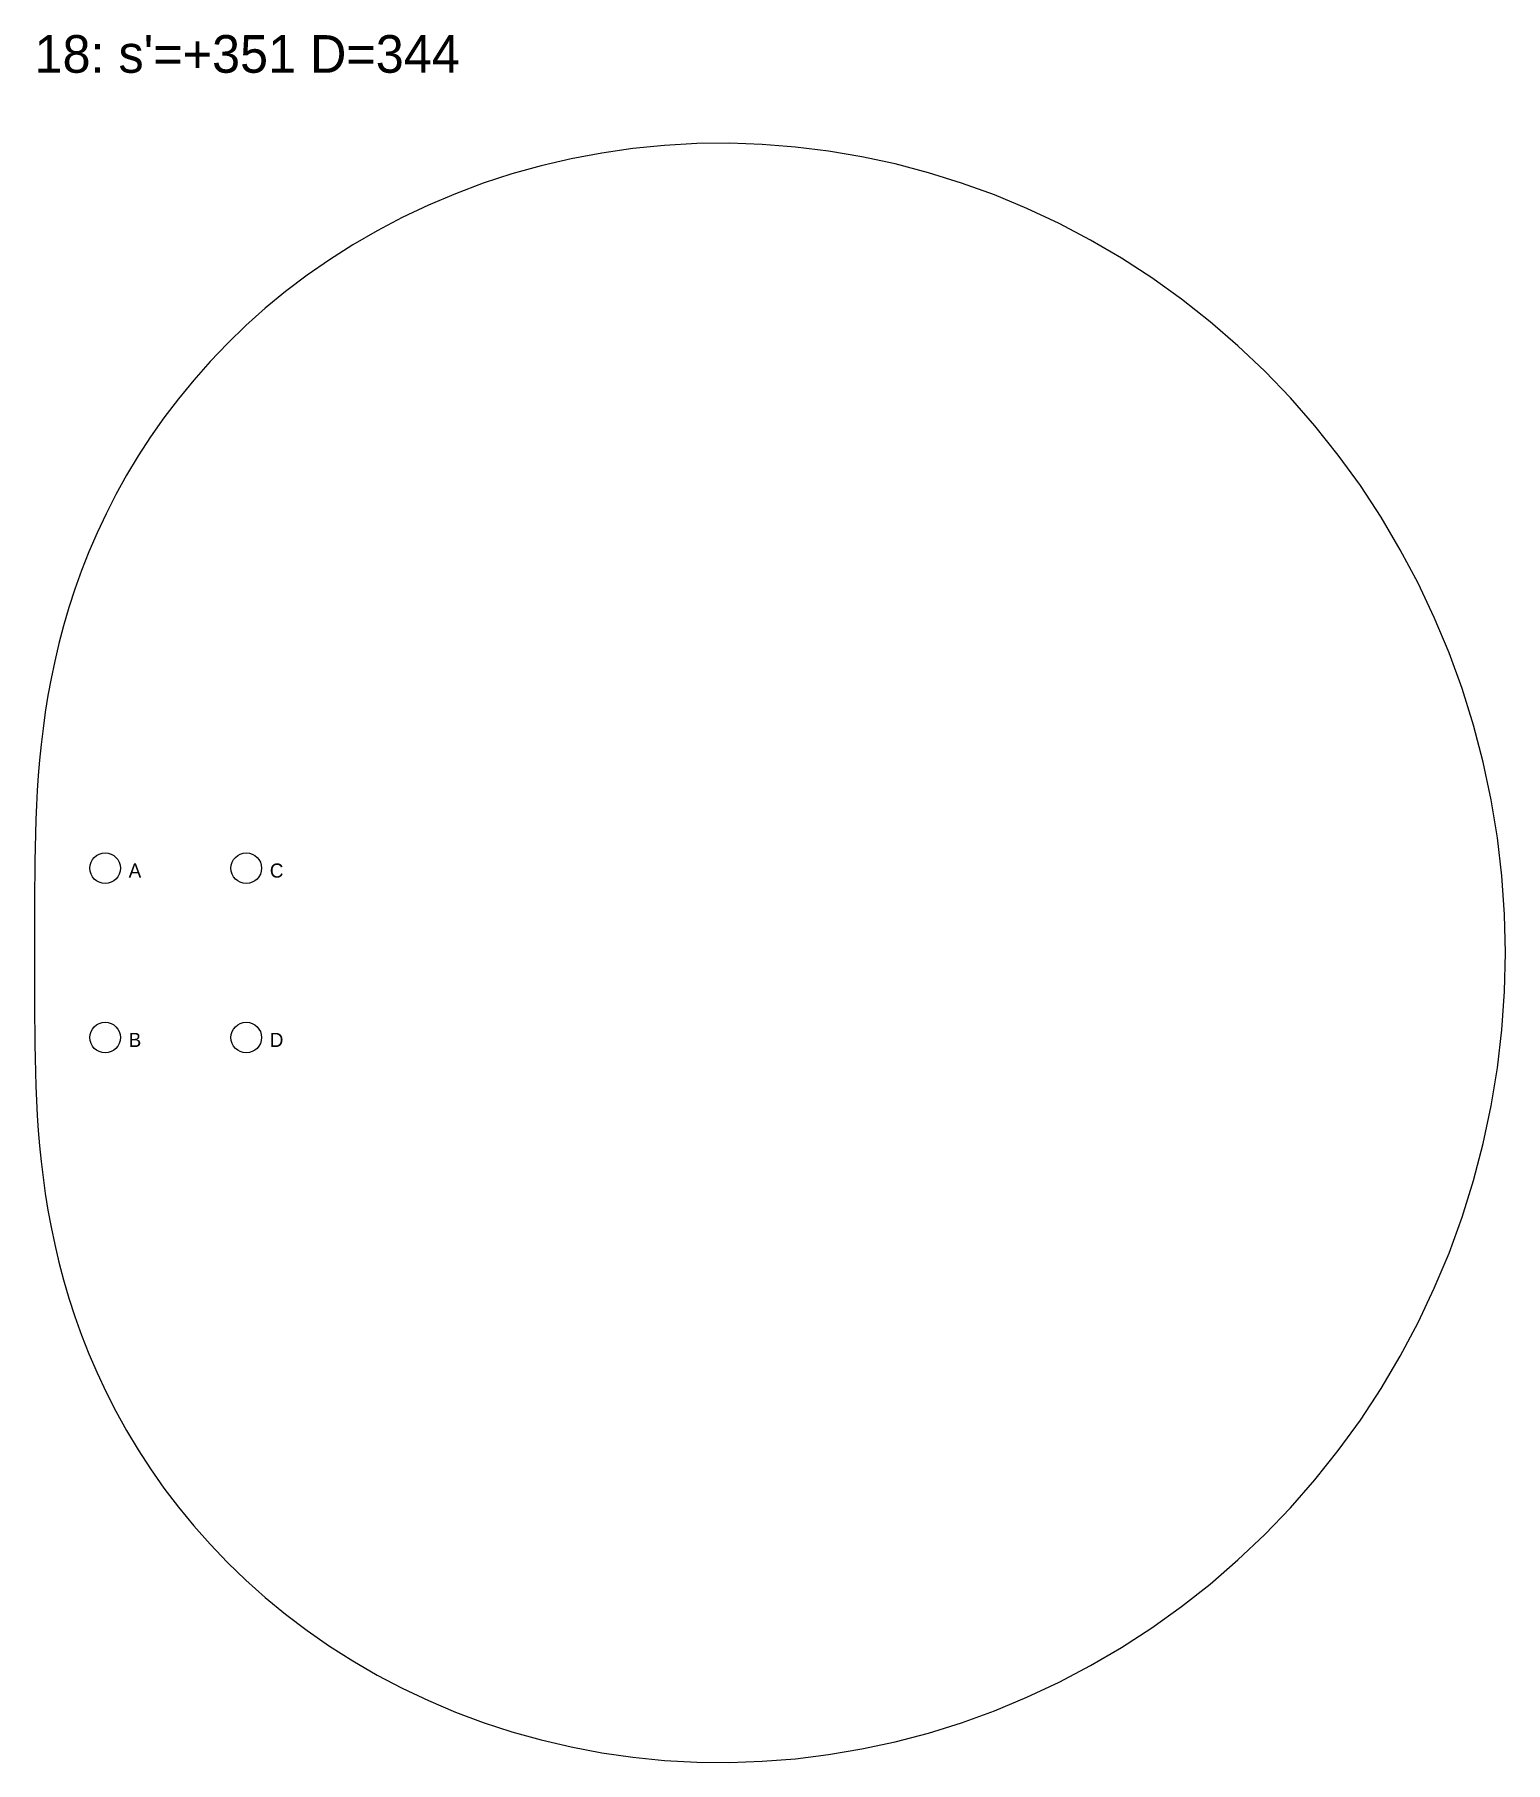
# Model space of a CAD drawing. Header units: millimetres. Extents: x 0 to 2007, y -5243 to 138.
# Drawn here: x 1260 to 1572.6, y -1372.1 to -1004.8 of the extents above; entities that cross this region are included whole.
import ezdxf

# ---------------------------------------------------------------- set-up
doc = ezdxf.new("R2010")
doc.units = ezdxf.units.MM
for name, color, linetype in [('DOWEL', 5, 'CONTINUOUS'), ('SLAB_18', 2, 'CONTINUOUS'), ('TEXT', 1, 'CONTINUOUS')]:
    doc.layers.add(name, color=color, linetype=linetype)

msp = doc.modelspace()

# ---------------------------------------------------------------- texts
at = {"layer": 'DOWEL'}
for s, p in [('A', (1280, -1184)), ('C', (1310, -1184)), ('B', (1280, -1220)), ('D', (1310, -1220))]:
    msp.add_text(s, height=3, dxfattribs=at).set_placement(p)
at = {"layer": 'TEXT'}
msp.add_text("18: s'=+351 D=344", height=8, dxfattribs=at).set_placement((1260, -1012.918))

# ---------------------------------------------------------------- linework, layer by layer
at = {"layer": 'DOWEL'}
for centre in [(1275, -1182), (1305, -1182), (1275, -1218), (1305, -1218)]:
    msp.add_circle(centre, 3.25, dxfattribs=at)
at = {"layer": 'SLAB_18'}
msp.add_lwpolyline([(1572.636, -1200), (1572.445, -1191.819), (1571.875, -1183.657), (1570.925, -1175.535), (1569.601, -1167.473), (1567.904, -1159.49), (1565.841, -1151.605), (1563.418, -1143.837), (1560.642, -1136.204), (1557.521, -1128.725), (1554.066, -1121.416), (1550.285, -1114.295), (1546.191, -1107.378), (1541.796, -1100.68), (1537.112, -1094.215), (1532.153, -1087.997), (1526.935, -1082.04), (1521.471, -1076.354), (1515.778, -1070.952), (1509.873, -1065.843), (1503.771, -1061.035), (1497.49, -1056.538), (1491.048, -1052.357), (1484.462, -1048.499), (1477.75, -1044.968), (1470.931, -1041.768), (1464.023, -1038.901), (1457.043, -1036.369), (1450.011, -1034.173), (1442.943, -1032.311), (1435.858, -1030.781), (1428.772, -1029.581), (1421.704, -1028.707), (1414.669, -1028.155), (1407.685, -1027.918), (1400.766, -1027.99), (1393.927, -1028.363), (1387.184, -1029.029), (1380.55, -1029.979), (1374.038, -1031.203), (1367.66, -1032.691), (1361.428, -1034.432), (1355.353, -1036.413), (1349.443, -1038.624), (1343.71, -1041.051), (1338.159, -1043.682), (1332.799, -1046.503), (1327.635, -1049.502), (1322.673, -1052.664), (1317.918, -1055.975), (1313.371, -1059.423), (1309.037, -1062.993), (1304.917, -1066.672), (1301.01, -1070.447), (1297.318, -1074.303), (1293.838, -1078.229), (1290.569, -1082.212), (1287.509, -1086.238), (1284.653, -1090.298), (1281.999, -1094.378), (1279.54, -1098.469), (1277.271, -1102.559), (1275.187, -1106.64), (1273.281, -1110.703), (1271.545, -1114.739), (1269.973, -1118.739), (1268.556, -1122.699), (1267.287, -1126.61), (1266.157, -1130.468), (1265.157, -1134.268), (1264.278, -1138.007), (1263.512, -1141.68), (1262.851, -1145.285), (1262.284, -1148.822), (1261.805, -1152.289), (1261.403, -1155.685), (1261.071, -1159.012), (1260.801, -1162.27), (1260.584, -1165.462), (1260.414, -1168.589), (1260.284, -1171.656), (1260.187, -1174.665), (1260.117, -1177.622), (1260.069, -1180.53), (1260.037, -1183.395), (1260.018, -1186.222), (1260.007, -1189.017), (1260.002, -1191.785), (1260, -1194.535), (1260, -1197.271), (1260, -1200), (1260, -1202.729), (1260, -1205.465), (1260.002, -1208.215), (1260.007, -1210.983), (1260.018, -1213.778), (1260.037, -1216.605), (1260.069, -1219.47), (1260.117, -1222.378), (1260.187, -1225.335), (1260.284, -1228.344), (1260.414, -1231.411), (1260.584, -1234.538), (1260.801, -1237.73), (1261.071, -1240.988), (1261.403, -1244.315), (1261.805, -1247.711), (1262.284, -1251.178), (1262.851, -1254.715), (1263.512, -1258.32), (1264.278, -1261.993), (1265.157, -1265.732), (1266.157, -1269.532), (1267.287, -1273.39), (1268.556, -1277.301), (1269.973, -1281.261), (1271.545, -1285.261), (1273.281, -1289.297), (1275.187, -1293.36), (1277.271, -1297.441), (1279.54, -1301.531), (1281.999, -1305.622), (1284.653, -1309.702), (1287.509, -1313.762), (1290.569, -1317.788), (1293.838, -1321.771), (1297.318, -1325.697), (1301.01, -1329.553), (1304.917, -1333.328), (1309.037, -1337.007), (1313.371, -1340.577), (1317.918, -1344.025), (1322.673, -1347.336), (1327.635, -1350.498), (1332.799, -1353.497), (1338.159, -1356.318), (1343.71, -1358.949), (1349.443, -1361.376), (1355.353, -1363.587), (1361.428, -1365.568), (1367.66, -1367.309), (1374.038, -1368.797), (1380.55, -1370.021), (1387.184, -1370.971), (1393.927, -1371.637), (1400.766, -1372.01), (1407.685, -1372.082), (1414.669, -1371.845), (1421.704, -1371.293), (1428.772, -1370.419), (1435.858, -1369.219), (1442.943, -1367.689), (1450.011, -1365.827), (1457.043, -1363.631), (1464.023, -1361.099), (1470.931, -1358.232), (1477.75, -1355.032), (1484.462, -1351.501), (1491.048, -1347.643), (1497.49, -1343.462), (1503.771, -1338.965), (1509.873, -1334.157), (1515.778, -1329.048), (1521.471, -1323.646), (1526.935, -1317.96), (1532.153, -1312.003), (1537.112, -1305.785), (1541.796, -1299.32), (1546.191, -1292.622), (1550.285, -1285.705), (1554.066, -1278.584), (1557.521, -1271.275), (1560.642, -1263.796), (1563.418, -1256.163), (1565.841, -1248.395), (1567.904, -1240.51), (1569.601, -1232.527), (1570.925, -1224.465), (1571.875, -1216.343), (1572.445, -1208.181)], close=True, dxfattribs=at)

msp.set_redraw_order([(e.dxf.handle, doc.entitydb.next_handle()) for e in msp.query("TEXT MTEXT ATTDEF DIMENSION ARC_DIMENSION")])  # texts and dimensions are drawn at this point

doc.saveas('drawing.dxf')
